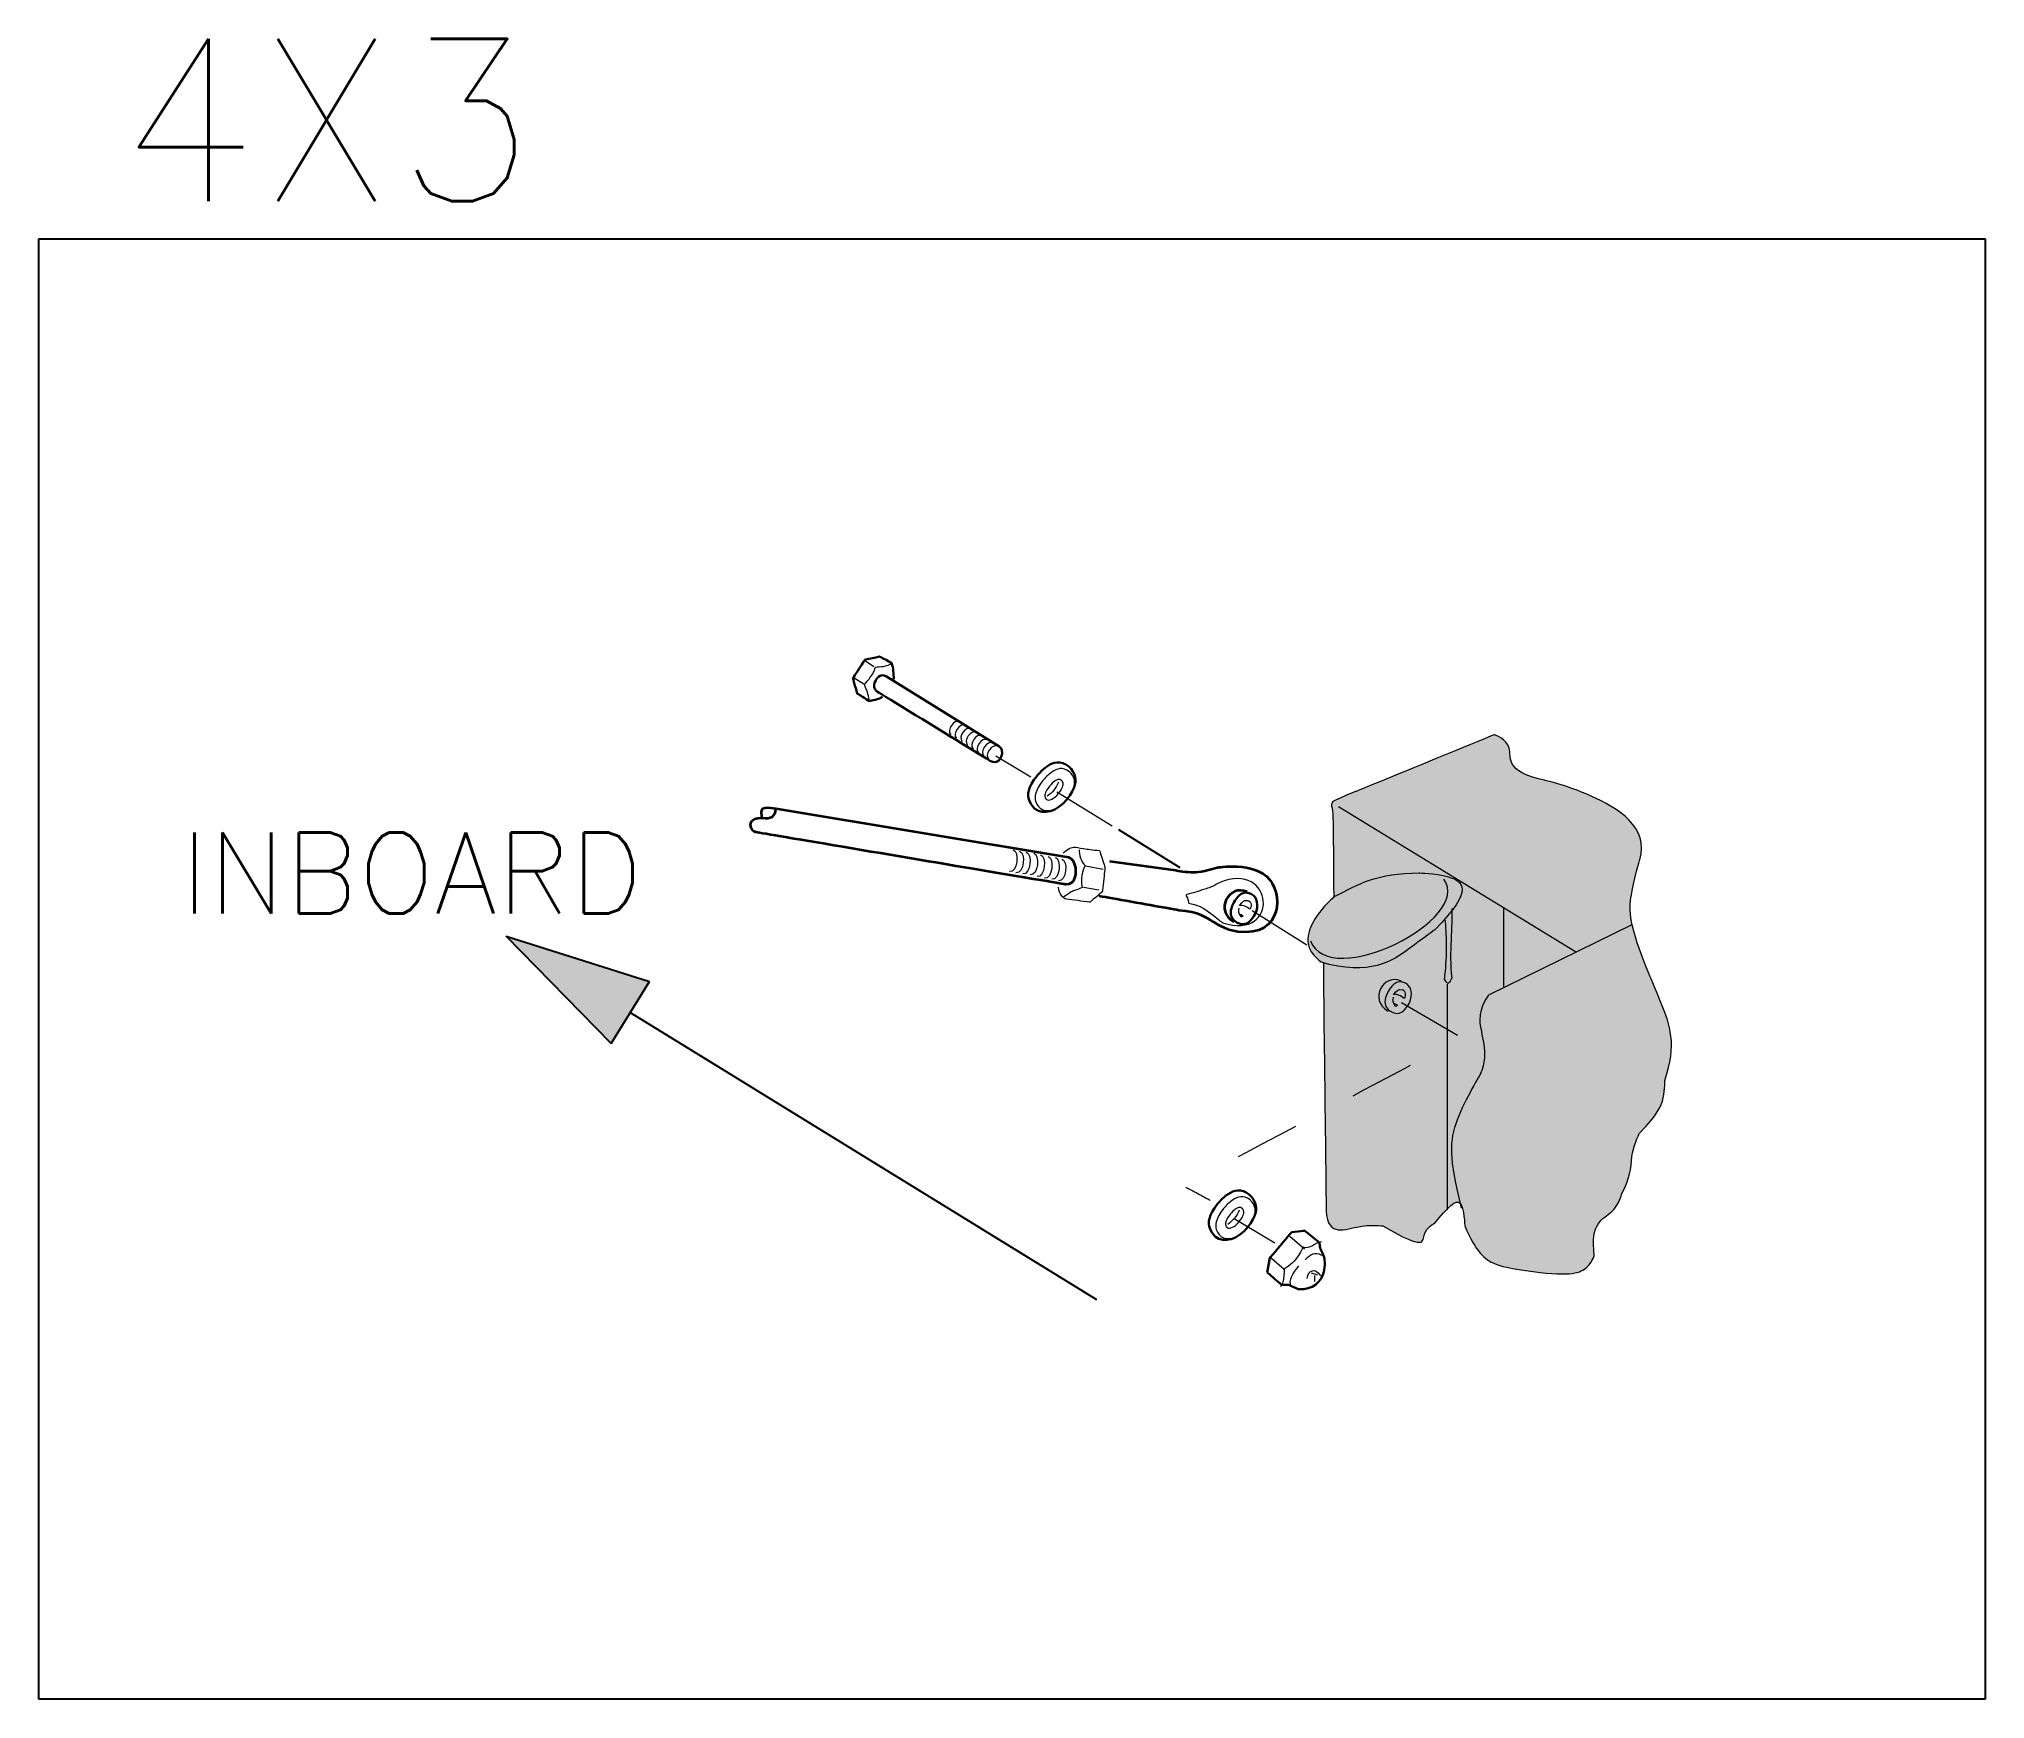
# Model space of a CAD drawing. Extents: x 0 to 63.4, y -2.9 to 20.5.
# Drawn here: x 45.079 to 48.079, y 4.993 to 7.551 of the extents above; entities that cross this region are included whole.
import ezdxf
from ezdxf.enums import TextEntityAlignment as Align

# ---------------------------------------------------------------- set-up
doc = ezdxf.new("R2010")
doc.units = 0
doc.header["$LTSCALE"] = 0.3
doc.header["$MEASUREMENT"] = 0
doc.linetypes.add('HIDDEN', pattern=[0.375, 0.25, -0.125])
for name, color, linetype in [('1', 1, 'CONTINUOUS'), ('HATCH', 1, 'CONTINUOUS'), ('NOTES', 2, 'CONTINUOUS')]:
    doc.layers.add(name, color=color, linetype=linetype)
doc.styles.add('250', font='ROMANS', dxfattribs={"height": 0.25})
doc.styles.add('ROMANS', font='ROMANS.shx')

msp = doc.modelspace()

# ---------------------------------------------------------------- texts
at = {"layer": 'NOTES', "color": 11, "style": '250'}
msp.add_text('4X3', height=0.25, dxfattribs=at).set_placement((45.5224, 7.4259), align=Align.MIDDLE)
at = {"layer": 'NOTES', "style": 'ROMANS'}
msp.add_text('INBOARD', height=0.125, dxfattribs=at).set_placement((45.2976, 6.2031))

# ---------------------------------------------------------------- hatches: boundary and pattern name
at = {"layer": 'HATCH'}
h = msp.add_hatch(color=254, dxfattribs=at)
h.dxf.hatch_style = 1
h.set_gradient(color1=(214, 214, 214), color2=(214, 214, 214), tint=1)
edge = h.paths.add_edge_path()
edge.add_spline(control_points=[(47.0751, 6.2281), (47.0739, 6.2643), (47.075, 6.2953), (47.0738, 6.3315), (47.0738, 6.3315), (47.075, 6.378), (47.0659, 6.3737), (47.1087, 6.3911), (47.1087, 6.3911), (47.1087, 6.3911), (47.3224, 6.4787), (47.3224, 6.4787), (47.3224, 6.4787), (47.3607, 6.4659), (47.3375, 6.4218), (47.3995, 6.4086), (47.3995, 6.4086), (47.4626, 6.3958), (47.5621, 6.3364), (47.5467, 6.286), (47.5467, 6.286), (47.5295, 6.2276), (47.5297, 6.1867), (47.5607, 6.1108), (47.5607, 6.1108), (47.5794, 6.0664), (47.605, 6.001), (47.5852, 5.9461), (47.5852, 5.9461), (47.5864, 5.9192), (47.5735, 5.8924), (47.5467, 5.8655), (47.5467, 5.8655), (47.5303, 5.8352), (47.535, 5.8013), (47.5186, 5.7709), (47.5186, 5.7709), (47.5116, 5.7382), (47.4696, 5.7265), (47.4766, 5.6763), (47.4766, 5.6763), (47.4696, 5.6506), (47.4298, 5.6436), (47.3574, 5.6553), (47.3574, 5.6553), (47.3212, 5.6588), (47.2944, 5.681), (47.2768, 5.7218), (47.2768, 5.7218), (47.2757, 5.7779), (47.251, 5.7502), (47.23, 5.7257), (47.23, 5.7257), (47.2056, 5.7141), (47.2175, 5.6824), (47.1507, 5.7218), (47.1507, 5.7218), (47.1147, 5.7272), (47.0623, 5.7042), (47.0631, 5.7534), (47.0631, 5.7534), (47.0619, 5.8772), (47.06, 6.0032), (47.0589, 6.127), (47.0589, 6.127), (47.0175, 6.1487), (47.0472, 6.2042), (47.0751, 6.2281)], knot_values=[0, 0, 0, 0, 0.055556, 0.055556, 0.055556, 0.083333, 0.111111, 0.111111, 0.111111, 0.138889, 0.166667, 0.166667, 0.166667, 0.194444, 0.222222, 0.222222, 0.222222, 0.25, 0.277778, 0.277778, 0.277778, 0.305556, 0.333333, 0.333333, 0.333333, 0.361111, 0.388889, 0.388889, 0.388889, 0.416667, 0.444444, 0.444444, 0.444444, 0.472222, 0.5, 0.5, 0.5, 0.527778, 0.555556, 0.555556, 0.555556, 0.583333, 0.611111, 0.611111, 0.611111, 0.638889, 0.666667, 0.666667, 0.666667, 0.694444, 0.722222, 0.722222, 0.722222, 0.75, 0.777778, 0.777778, 0.777778, 0.805556, 0.833333, 0.833333, 0.833333, 0.861111, 0.888889, 0.888889, 0.888889, 0.944444, 1, 1, 1, 1], degree=3, periodic=0)
at = {"layer": 'NOTES'}
h = msp.add_hatch(color=11, dxfattribs=at)
h.dxf.hatch_style = 1
h.paths.add_polyline_path([(45.9612, 6.0027), (46.0201, 6.0984), (45.7993, 6.1684)])

# ---------------------------------------------------------------- linework, layer by layer
at = {"layer": '1', "color": 41, "lineweight": 30}
for points, knots in [([(46.3968, 6.5644), (46.3966, 6.5726), (46.3959, 6.5809), (46.3937, 6.5892), (46.3937, 6.5892), (46.3937, 6.5892), (46.375, 6.5991), (46.375, 6.5991), (46.375, 6.5991), (46.375, 6.5991), (46.352, 6.594), (46.352, 6.594), (46.352, 6.594), (46.352, 6.594), (46.3337, 6.5657), (46.3337, 6.5657), (46.3337, 6.5657), (46.3337, 6.5657), (46.3405, 6.5423), (46.3405, 6.5423), (46.3405, 6.5423), (46.3464, 6.5385), (46.3523, 6.5346), (46.3582, 6.5307), (46.3582, 6.5307), (46.3653, 6.5317), (46.3724, 6.5334), (46.3795, 6.5369)], [0, 0, 0, 0, 0.125, 0.125, 0.125, 0.1875, 0.25, 0.25, 0.25, 0.3125, 0.375, 0.375, 0.375, 0.4375, 0.5, 0.5, 0.5, 0.5625, 0.625, 0.625, 0.625, 0.6875, 0.75, 0.75, 0.75, 0.875, 1, 1, 1, 1]), ([(46.3856, 6.5684), (46.3856, 6.5684), (46.5589, 6.4609), (46.5589, 6.4609), (46.5589, 6.4609), (46.5698, 6.4546), (46.5569, 6.4316), (46.545, 6.4386), (46.545, 6.4386), (46.545, 6.4386), (46.3706, 6.5456), (46.3706, 6.5456), (46.3706, 6.5456), (46.36, 6.5532), (46.3761, 6.5748), (46.3856, 6.5684)], [0, 0, 0, 0, 0.2, 0.2, 0.2, 0.3, 0.4, 0.4, 0.4, 0.5, 0.6, 0.6, 0.6, 0.8, 1, 1, 1, 1]), ([(46.6633, 6.3788), (46.649, 6.3608), (46.6271, 6.3545), (46.6144, 6.3646), (46.6144, 6.3646), (46.6018, 6.3747), (46.6031, 6.3975), (46.6175, 6.4154), (46.6175, 6.4154), (46.6318, 6.4334), (46.6537, 6.4398), (46.6664, 6.4297), (46.6664, 6.4297), (46.6791, 6.4195), (46.6777, 6.3968), (46.6633, 6.3788)], [0, 0, 0, 0, 0.2, 0.2, 0.2, 0.3, 0.4, 0.4, 0.4, 0.5, 0.6, 0.6, 0.6, 0.8, 1, 1, 1, 1]), ([(46.9479, 6.2332), (46.9572, 6.2286), (46.9598, 6.2151), (46.9539, 6.2029), (46.9539, 6.2029), (46.9479, 6.1907), (46.9356, 6.1844), (46.9263, 6.189), (46.9263, 6.189), (46.9171, 6.1935), (46.9144, 6.207), (46.9204, 6.2192), (46.9204, 6.2192), (46.9263, 6.2314), (46.9387, 6.2377), (46.9479, 6.2332)], [0, 0, 0, 0, 0.2, 0.2, 0.2, 0.3, 0.4, 0.4, 0.4, 0.5, 0.6, 0.6, 0.6, 0.8, 1, 1, 1, 1]), ([(46.9418, 5.7192), (46.9274, 5.7012), (46.9055, 5.6948), (46.8929, 5.7049), (46.8929, 5.7049), (46.8802, 5.715), (46.8816, 5.7378), (46.8959, 5.7558), (46.8959, 5.7558), (46.9102, 5.7737), (46.9322, 5.7801), (46.9448, 5.77), (46.9448, 5.77), (46.9575, 5.7599), (46.9561, 5.7371), (46.9418, 5.7192)], [0, 0, 0, 0, 0.2, 0.2, 0.2, 0.3, 0.4, 0.4, 0.4, 0.5, 0.6, 0.6, 0.6, 0.8, 1, 1, 1, 1]), ([(46.9724, 5.65), (46.9724, 5.65), (46.9766, 5.6725), (46.9766, 5.6725), (46.9766, 5.6725), (46.9766, 5.6725), (47.0101, 5.7121), (47.0101, 5.7121), (47.0101, 5.7121), (47.0101, 5.7121), (47.03, 5.7145), (47.03, 5.7145), (47.03, 5.7145), (47.03, 5.7145), (47.0526, 5.6963), (47.0526, 5.6963), (47.0526, 5.6963), (47.0526, 5.6963), (47.0541, 5.6871), (47.0541, 5.6871), (47.0541, 5.6871), (47.0541, 5.6871), (47.0602, 5.6735), (47.0602, 5.6735), (47.0602, 5.6735), (47.0659, 5.6493), (47.0437, 5.6229), (47.0206, 5.6241), (47.0206, 5.6241), (47.0206, 5.6241), (47.0054, 5.6309), (47.0054, 5.6309), (47.0054, 5.6309), (47.0054, 5.6309), (46.9948, 5.631), (46.9948, 5.631), (46.9948, 5.631), (46.9948, 5.631), (46.9724, 5.65), (46.9724, 5.65)], [0, 0, 0, 0, 0.090909, 0.090909, 0.090909, 0.136364, 0.181818, 0.181818, 0.181818, 0.227273, 0.272727, 0.272727, 0.272727, 0.318182, 0.363636, 0.363636, 0.363636, 0.409091, 0.454545, 0.454545, 0.454545, 0.5, 0.545455, 0.545455, 0.545455, 0.590909, 0.636364, 0.636364, 0.636364, 0.681818, 0.727273, 0.727273, 0.727273, 0.772727, 0.818182, 0.818182, 0.818182, 0.909091, 1, 1, 1, 1])]:
    msp.add_open_spline(points, degree=3, knots=knots, dxfattribs=at)
at = {"layer": '1', "color": 41, "lineweight": 18}
for points, knots in [([(46.359, 6.5326), (46.3575, 6.5409), (46.355, 6.5476), (46.3514, 6.5565), (46.3514, 6.5565), (46.3579, 6.563), (46.367, 6.5752), (46.3683, 6.5829), (46.3683, 6.5829), (46.3785, 6.5842), (46.3849, 6.5841), (46.3936, 6.5885)], [0, 0, 0, 0, 0.25, 0.25, 0.25, 0.375, 0.5, 0.5, 0.5, 0.75, 1, 1, 1, 1]), ([(46.6633, 6.3788), (46.6509, 6.3633), (46.6327, 6.3572), (46.6225, 6.3653), (46.6225, 6.3653), (46.6124, 6.3734), (46.6142, 6.3926), (46.6266, 6.4081), (46.6266, 6.4081), (46.6391, 6.4236), (46.6573, 6.4297), (46.6675, 6.4216), (46.6675, 6.4216), (46.6776, 6.4135), (46.6757, 6.3943), (46.6633, 6.3788)], [0, 0, 0, 0, 0.2, 0.2, 0.2, 0.3, 0.4, 0.4, 0.4, 0.5, 0.6, 0.6, 0.6, 0.8, 1, 1, 1, 1]), ([(46.6508, 6.3881), (46.6443, 6.38), (46.6359, 6.3759), (46.632, 6.379), (46.632, 6.379), (46.6281, 6.3821), (46.6303, 6.3912), (46.6368, 6.3993), (46.6368, 6.3993), (46.6433, 6.4074), (46.6517, 6.4115), (46.6555, 6.4084), (46.6555, 6.4084), (46.6594, 6.4054), (46.6573, 6.3963), (46.6508, 6.3881)], [0, 0, 0, 0, 0.2, 0.2, 0.2, 0.3, 0.4, 0.4, 0.4, 0.5, 0.6, 0.6, 0.6, 0.8, 1, 1, 1, 1]), ([(46.6577, 6.296), (46.6641, 6.3029), (46.6705, 6.3057), (46.6769, 6.3057), (46.6769, 6.3057), (46.6884, 6.3029), (46.7026, 6.3015), (46.714, 6.3002), (46.714, 6.3002), (46.714, 6.3002), (46.7223, 6.274), (46.7223, 6.274), (46.7223, 6.274), (46.7223, 6.274), (46.7182, 6.2369), (46.7182, 6.2369), (46.7182, 6.2369), (46.7182, 6.2369), (46.6989, 6.2205), (46.6989, 6.2205), (46.6989, 6.2205), (46.6989, 6.2205), (46.6605, 6.226), (46.6605, 6.226), (46.6605, 6.226), (46.6545, 6.2305), (46.6513, 6.2379), (46.6508, 6.2438)], [0, 0, 0, 0, 0.125, 0.125, 0.125, 0.1875, 0.25, 0.25, 0.25, 0.3125, 0.375, 0.375, 0.375, 0.4375, 0.5, 0.5, 0.5, 0.5625, 0.625, 0.625, 0.625, 0.6875, 0.75, 0.75, 0.75, 0.875, 1, 1, 1, 1]), ([(46.6824, 6.3016), (46.6829, 6.2947), (46.6847, 6.2823), (46.6921, 6.2768), (46.6921, 6.2768), (46.6864, 6.2704), (46.6851, 6.2507), (46.6871, 6.2431), (46.6871, 6.2431), (46.6752, 6.2382), (46.6699, 6.2369), (46.6591, 6.2287)], [0, 0, 0, 0, 0.25, 0.25, 0.25, 0.375, 0.5, 0.5, 0.5, 0.75, 1, 1, 1, 1]), ([(46.8982, 6.2507), (46.9838, 6.2864), (46.9925, 6.16), (46.9037, 6.1889), (46.9037, 6.1889), (46.8913, 6.1985), (46.8693, 6.2163), (46.8514, 6.2191), (46.8514, 6.2191), (46.8482, 6.2337), (46.845, 6.2319), (46.8652, 6.2369), (46.8652, 6.2369), (46.8762, 6.2415), (46.8872, 6.2434), (46.8982, 6.2507)], [0, 0, 0, 0, 0.2, 0.2, 0.2, 0.3, 0.4, 0.4, 0.4, 0.5, 0.6, 0.6, 0.6, 0.8, 1, 1, 1, 1]), ([(46.9288, 6.2116), (46.9275, 6.2081), (46.9273, 6.2038), (46.9316, 6.1986), (46.9316, 6.1986), (46.9334, 6.1978), (46.9337, 6.1987), (46.9355, 6.1993), (46.9355, 6.1993), (46.9355, 6.1993), (46.9311, 6.2016), (46.9311, 6.2016)], [0, 0, 0, 0, 0.25, 0.25, 0.25, 0.375, 0.5, 0.5, 0.5, 0.75, 1, 1, 1, 1]), ([(46.9296, 6.2156), (46.9358, 6.2166), (46.9404, 6.2135), (46.946, 6.2098), (46.946, 6.2098), (46.9484, 6.2144), (46.947, 6.2212), (46.944, 6.2228), (46.944, 6.2228), (46.939, 6.2242), (46.935, 6.2226), (46.9296, 6.2156)], [0, 0, 0, 0, 0.25, 0.25, 0.25, 0.375, 0.5, 0.5, 0.5, 0.75, 1, 1, 1, 1]), ([(46.9292, 5.7285), (46.9227, 5.7203), (46.9143, 5.7162), (46.9104, 5.7193), (46.9104, 5.7193), (46.9066, 5.7224), (46.9087, 5.7315), (46.9152, 5.7396), (46.9152, 5.7396), (46.9217, 5.7478), (46.9301, 5.7519), (46.934, 5.7488), (46.934, 5.7488), (46.9378, 5.7457), (46.9357, 5.7366), (46.9292, 5.7285)], [0, 0, 0, 0, 0.2, 0.2, 0.2, 0.3, 0.4, 0.4, 0.4, 0.5, 0.6, 0.6, 0.6, 0.8, 1, 1, 1, 1]), ([(47.0556, 5.6972), (47.0471, 5.6966), (47.0371, 5.6844), (47.0276, 5.6893), (47.0276, 5.6893), (47.0235, 5.6783), (47.008, 5.6597), (46.9986, 5.6559), (46.9986, 5.6559), (46.9987, 5.6482), (46.9967, 5.6328), (46.9931, 5.6283)], [0, 0, 0, 0, 0.25, 0.25, 0.25, 0.375, 0.5, 0.5, 0.5, 0.75, 1, 1, 1, 1])]:
    msp.add_open_spline(points, degree=3, knots=knots, dxfattribs=at)
for points in [[(46.353, 6.5924), (46.353, 6.5924), (46.3661, 6.5839), (46.3661, 6.5839)], [(46.3359, 6.5664), (46.3359, 6.5664), (46.3505, 6.5571), (46.3505, 6.5571)], [(46.4978, 6.4988), (46.49, 6.5033), (46.4773, 6.4854), (46.4845, 6.4787)], [(46.5067, 6.4932), (46.4989, 6.4977), (46.4861, 6.4799), (46.4934, 6.4732)], [(46.5156, 6.4882), (46.5078, 6.4927), (46.495, 6.4748), (46.5023, 6.4682)], [(46.5239, 6.4826), (46.5161, 6.4871), (46.5034, 6.4693), (46.5106, 6.4626)], [(46.5323, 6.4771), (46.5245, 6.4815), (46.5117, 6.4637), (46.5189, 6.457)], [(46.5406, 6.4709), (46.5328, 6.4754), (46.52, 6.4576), (46.5273, 6.4509)], [(46.5489, 6.4659), (46.5411, 6.4704), (46.5284, 6.4526), (46.5356, 6.4459)], [(46.5561, 6.4609), (46.5484, 6.4654), (46.5356, 6.4475), (46.5428, 6.4409)], [(46.6505, 6.4057), (46.6474, 6.3969), (46.6408, 6.389), (46.6331, 6.3839)], [(46.5807, 6.3013), (46.5905, 6.2994), (46.5878, 6.2656), (46.5752, 6.2678)], [(46.5906, 6.2994), (46.6004, 6.2975), (46.5977, 6.2637), (46.5851, 6.266)], [(46.601, 6.2979), (46.6108, 6.296), (46.6081, 6.2622), (46.5955, 6.2644)], [(46.6124, 6.2963), (46.6222, 6.2944), (46.6196, 6.2606), (46.607, 6.2629)], [(46.6231, 6.2937), (46.6329, 6.2918), (46.6302, 6.258), (46.6176, 6.2603)], [(46.6346, 6.2911), (46.6444, 6.2892), (46.6417, 6.2554), (46.6291, 6.2576)], [(46.6458, 6.2895), (46.6556, 6.2876), (46.6529, 6.2538), (46.6403, 6.2561)], [(46.6559, 6.2872), (46.6658, 6.2852), (46.6631, 6.2515), (46.6505, 6.2537)], [(46.6921, 6.2768), (46.6921, 6.2768), (46.7195, 6.2713), (46.7195, 6.2713)], [(46.6893, 6.2438), (46.6893, 6.2438), (46.7127, 6.2397), (46.7127, 6.2397)], [(46.9289, 5.746), (46.9258, 5.7372), (46.9192, 5.7293), (46.9115, 5.7242)], [(47.0298, 5.686), (47.0298, 5.686), (47.0071, 5.7054), (47.0071, 5.7054)], [(46.9984, 5.6548), (46.9984, 5.6548), (46.9757, 5.6742), (46.9757, 5.6742)], [(47.0565, 5.6763), (47.0449, 5.6827), (47.0396, 5.6772), (47.0307, 5.6698)], [(47.0204, 5.6604), (47.0121, 5.6499), (47.0039, 5.6372), (47.0089, 5.6284)], [(47.0338, 5.6407), (47.0353, 5.6545), (47.0478, 5.6578), (47.0543, 5.6451)], [(47.04, 5.6493), (47.04, 5.6493), (47.0498, 5.6464), (47.0498, 5.6464)]]:
    msp.add_open_spline(points, degree=3, dxfattribs=at)
at = {"layer": '1', "color": 30, "lineweight": 18}
for points, knots in [([(47.0751, 6.2281), (47.0739, 6.2643), (47.075, 6.2953), (47.0738, 6.3315), (47.0738, 6.3315), (47.075, 6.378), (47.0659, 6.3737), (47.1087, 6.3911), (47.1087, 6.3911), (47.1087, 6.3911), (47.3224, 6.4787), (47.3224, 6.4787), (47.3224, 6.4787), (47.3607, 6.4659), (47.3375, 6.4218), (47.3995, 6.4086), (47.3995, 6.4086), (47.4626, 6.3958), (47.5621, 6.3364), (47.5467, 6.286), (47.5467, 6.286), (47.5295, 6.2276), (47.5297, 6.1867), (47.5607, 6.1108), (47.5607, 6.1108), (47.5794, 6.0664), (47.605, 6.001), (47.5852, 5.9461), (47.5852, 5.9461), (47.5864, 5.9192), (47.5735, 5.8924), (47.5467, 5.8655), (47.5467, 5.8655), (47.5303, 5.8352), (47.535, 5.8013), (47.5186, 5.7709), (47.5186, 5.7709), (47.5116, 5.7382), (47.4696, 5.7265), (47.4766, 5.6763), (47.4766, 5.6763), (47.4696, 5.6506), (47.4298, 5.6436), (47.3574, 5.6553), (47.3574, 5.6553), (47.3212, 5.6588), (47.2944, 5.681), (47.2768, 5.7218), (47.2768, 5.7218), (47.2757, 5.7779), (47.251, 5.7502), (47.23, 5.7257), (47.23, 5.7257), (47.2056, 5.7141), (47.2175, 5.6824), (47.1507, 5.7218), (47.1507, 5.7218), (47.1147, 5.7272), (47.0623, 5.7042), (47.0631, 5.7534), (47.0631, 5.7534), (47.0619, 5.8772), (47.06, 6.0032), (47.0589, 6.127), (47.0589, 6.127), (47.0175, 6.1487), (47.0472, 6.2042), (47.0751, 6.2281)], [0, 0, 0, 0, 0.055556, 0.055556, 0.055556, 0.083333, 0.111111, 0.111111, 0.111111, 0.138889, 0.166667, 0.166667, 0.166667, 0.194444, 0.222222, 0.222222, 0.222222, 0.25, 0.277778, 0.277778, 0.277778, 0.305556, 0.333333, 0.333333, 0.333333, 0.361111, 0.388889, 0.388889, 0.388889, 0.416667, 0.444444, 0.444444, 0.444444, 0.472222, 0.5, 0.5, 0.5, 0.527778, 0.555556, 0.555556, 0.555556, 0.583333, 0.611111, 0.611111, 0.611111, 0.638889, 0.666667, 0.666667, 0.666667, 0.694444, 0.722222, 0.722222, 0.722222, 0.75, 0.777778, 0.777778, 0.777778, 0.805556, 0.833333, 0.833333, 0.833333, 0.861111, 0.888889, 0.888889, 0.888889, 0.944444, 1, 1, 1, 1]), ([(47.0747, 6.2288), (47.1149, 6.2497), (47.1416, 6.2651), (47.2068, 6.2657), (47.2068, 6.2657), (47.2531, 6.2656), (47.2935, 6.2416), (47.2306, 6.1781), (47.2306, 6.1781), (47.2002, 6.1555), (47.1315, 6.1055), (47.0539, 6.1287)], [0, 0, 0, 0, 0.25, 0.25, 0.25, 0.375, 0.5, 0.5, 0.5, 0.75, 1, 1, 1, 1]), ([(47.2568, 6.2108), (47.2586, 6.1847), (47.2522, 6.1435), (47.2568, 6.1037), (47.2568, 6.1037), (47.2527, 6.095), (47.2499, 6.0945), (47.2458, 6.1023), (47.2458, 6.1023), (47.249, 6.1284), (47.2494, 6.1641), (47.2472, 6.193)], [0, 0, 0, 0, 0.25, 0.25, 0.25, 0.375, 0.5, 0.5, 0.5, 0.75, 1, 1, 1, 1]), ([(47.5345, 6.1857), (47.5345, 6.1857), (47.3137, 6.0774), (47.3137, 6.0774), (47.3137, 6.0774), (47.2857, 6.0447), (47.3154, 5.9893), (47.3014, 5.9566), (47.3014, 5.9566), (47.2535, 5.8784), (47.2521, 5.8274), (47.2715, 5.7492)], [0, 0, 0, 0, 0.25, 0.25, 0.25, 0.375, 0.5, 0.5, 0.5, 0.75, 1, 1, 1, 1]), ([(47.1856, 6.0958), (47.1949, 6.0912), (47.1975, 6.0777), (47.1916, 6.0655), (47.1916, 6.0655), (47.1856, 6.0533), (47.1733, 6.047), (47.164, 6.0516), (47.164, 6.0516), (47.1548, 6.0561), (47.1521, 6.0696), (47.1581, 6.0818), (47.1581, 6.0818), (47.164, 6.094), (47.1764, 6.1003), (47.1856, 6.0958)], [0, 0, 0, 0, 0.2, 0.2, 0.2, 0.3, 0.4, 0.4, 0.4, 0.5, 0.6, 0.6, 0.6, 0.8, 1, 1, 1, 1]), ([(47.1665, 6.0742), (47.1652, 6.0707), (47.165, 6.0664), (47.1693, 6.0612), (47.1693, 6.0612), (47.1711, 6.0604), (47.1714, 6.0613), (47.1733, 6.0619), (47.1733, 6.0619), (47.1733, 6.0619), (47.1688, 6.0642), (47.1688, 6.0642)], [0, 0, 0, 0, 0.25, 0.25, 0.25, 0.375, 0.5, 0.5, 0.5, 0.75, 1, 1, 1, 1]), ([(47.1673, 6.0782), (47.1735, 6.0792), (47.1782, 6.0761), (47.1837, 6.0724), (47.1837, 6.0724), (47.1861, 6.077), (47.1847, 6.0838), (47.1817, 6.0854), (47.1817, 6.0854), (47.1767, 6.0868), (47.1727, 6.0852), (47.1673, 6.0782)], [0, 0, 0, 0, 0.25, 0.25, 0.25, 0.375, 0.5, 0.5, 0.5, 0.75, 1, 1, 1, 1])]:
    msp.add_open_spline(points, degree=3, knots=knots, dxfattribs=at)
at = {"layer": '1', "color": 6, "lineweight": 35}
for points in [[(46.2153, 6.3647), (46.2153, 6.3647), (46.6664, 6.2894), (46.6664, 6.2894), (46.6664, 6.2894), (46.681, 6.2863), (46.6775, 6.2471), (46.6618, 6.2484), (46.6618, 6.2484), (46.6618, 6.2484), (46.1837, 6.329), (46.1837, 6.329), (46.1837, 6.329), (46.1733, 6.3317), (46.1749, 6.3496), (46.1933, 6.3502), (46.1933, 6.3502), (46.1924, 6.3566), (46.1921, 6.3688), (46.2153, 6.3647)], [(46.7292, 6.2837), (46.7292, 6.2837), (46.8308, 6.2699), (46.8308, 6.2699), (46.8308, 6.2699), (46.8556, 6.2649), (46.8748, 6.2681), (46.8954, 6.274), (46.8954, 6.274), (47.0085, 6.2951), (46.9911, 6.1582), (46.9133, 6.1779), (46.9133, 6.1779), (46.8883, 6.1886), (46.8677, 6.2056), (46.8363, 6.2081), (46.8363, 6.2081), (46.8363, 6.2081), (46.7127, 6.2301), (46.7127, 6.2301)]]:
    msp.add_open_spline(points, degree=3, knots=[0, 0, 0, 0, 0.166667, 0.166667, 0.166667, 0.25, 0.333333, 0.333333, 0.333333, 0.416667, 0.5, 0.5, 0.5, 0.583333, 0.666667, 0.666667, 0.666667, 0.833333, 1, 1, 1, 1], dxfattribs=at)
at = {"layer": '1', "color": 41, "lineweight": 35}
for points in [[(46.1936, 6.3506), (46.2072, 6.3485), (46.2143, 6.353), (46.2149, 6.364)], [(46.9413, 6.2365), (46.9137, 6.2493), (46.8902, 6.2073), (46.9211, 6.1903)]]:
    msp.add_open_spline(points, degree=3, dxfattribs=at)
at = {"layer": '1', "color": 30, "lineweight": 18}
for points in [[(47.0825, 6.3679), (47.0825, 6.3679), (47.4491, 6.1436), (47.4491, 6.1436)], [(47.0389, 6.1613), (47.0688, 6.0829), (47.2905, 6.1946), (47.2447, 6.256)], [(47.3364, 6.2113), (47.3364, 6.2113), (47.3364, 6.0898), (47.3364, 6.0898)], [(47.179, 6.0991), (47.1515, 6.1119), (47.1279, 6.0699), (47.1588, 6.0529)], [(47.2499, 6.0941), (47.2499, 6.0941), (47.2499, 5.7464), (47.2499, 5.7464)]]:
    msp.add_open_spline(points, degree=3, dxfattribs=at)
at = {"layer": '1', "color": 41, "lineweight": 15}
msp.add_open_spline([(46.9418, 5.7192), (46.9294, 5.7036), (46.9111, 5.6976), (46.901, 5.7057), (46.901, 5.7057), (46.8908, 5.7138), (46.8927, 5.7329), (46.9051, 5.7485), (46.9051, 5.7485), (46.9175, 5.764), (46.9358, 5.77), (46.9459, 5.7619), (46.9459, 5.7619), (46.956, 5.7538), (46.9542, 5.7347), (46.9418, 5.7192)], degree=3, knots=[0, 0, 0, 0, 0.2, 0.2, 0.2, 0.3, 0.4, 0.4, 0.4, 0.5, 0.6, 0.6, 0.6, 0.8, 1, 1, 1, 1], dxfattribs=at)
at = {"layer": '1', "color": 41, "lineweight": 9}
msp.add_open_spline([(47.0455, 5.6456), (47.0455, 5.6456), (47.0451, 5.6363), (47.0451, 5.6363)], degree=3, dxfattribs=at)
at = {"layer": 'NOTES'}
for p, q in [((45.079, 7.2427), (48.079, 7.2427)), ((45.079, 4.9927), (45.079, 7.2427)), ((48.079, 7.2427), (48.079, 4.9927)), ((46.7429, 6.3325), (46.7429, 6.3325)), ((46.7429, 6.3325), (46.8377, 6.274)), ((48.079, 4.9927), (45.079, 4.9927))]:
    msp.add_line(p, q, dxfattribs=at)
at = {"layer": 'NOTES', "color": 11}
for p, q in [((45.9612, 6.0027), (45.7993, 6.1684)), ((45.7993, 6.1684), (46.0201, 6.0984)), ((45.9612, 6.0027), (46.0201, 6.0984)), ((46.7096, 5.6077), (46.0053, 6.0415))]:
    msp.add_line(p, q, dxfattribs=at)
msp.add_lwpolyline([(45.9906, 6.0505), (46.1158, 5.9734), (46.1158, 5.9734)], dxfattribs=at)
at = {"layer": 'NOTES', "color": 41, "linetype": 'HIDDEN', "lineweight": 18}
for points in [[(46.5538, 6.4463), (46.5538, 6.4463), (46.6081, 6.4139), (46.6081, 6.4139)], [(46.6481, 6.3908), (46.6481, 6.3908), (46.8377, 6.274), (46.8377, 6.274)], [(46.949, 6.2081), (46.949, 6.2081), (47.0342, 6.1545), (47.0342, 6.1545)], [(46.9216, 5.7331), (46.9216, 5.7331), (46.9842, 5.6959), (46.9842, 5.6959)]]:
    msp.add_open_spline(points, degree=3, dxfattribs=at)
msp.add_open_spline([(47.1792, 6.0661), (47.1792, 6.0661), (47.2733, 6.0116), (47.2733, 6.0116), (47.2733, 6.0116), (47.2733, 6.0116), (46.8432, 5.7835), (46.8432, 5.7835), (46.8432, 5.7835), (46.8432, 5.7835), (46.8844, 5.7615), (46.8844, 5.7615)], degree=3, knots=[0, 0, 0, 0, 0.25, 0.25, 0.25, 0.375, 0.5, 0.5, 0.5, 0.75, 1, 1, 1, 1], dxfattribs=at)

msp.set_redraw_order([(e.dxf.handle, doc.entitydb.next_handle()) for e in msp.query("TEXT MTEXT ATTDEF DIMENSION ARC_DIMENSION")])  # texts and dimensions are drawn at this point

doc.saveas('drawing.dxf')
